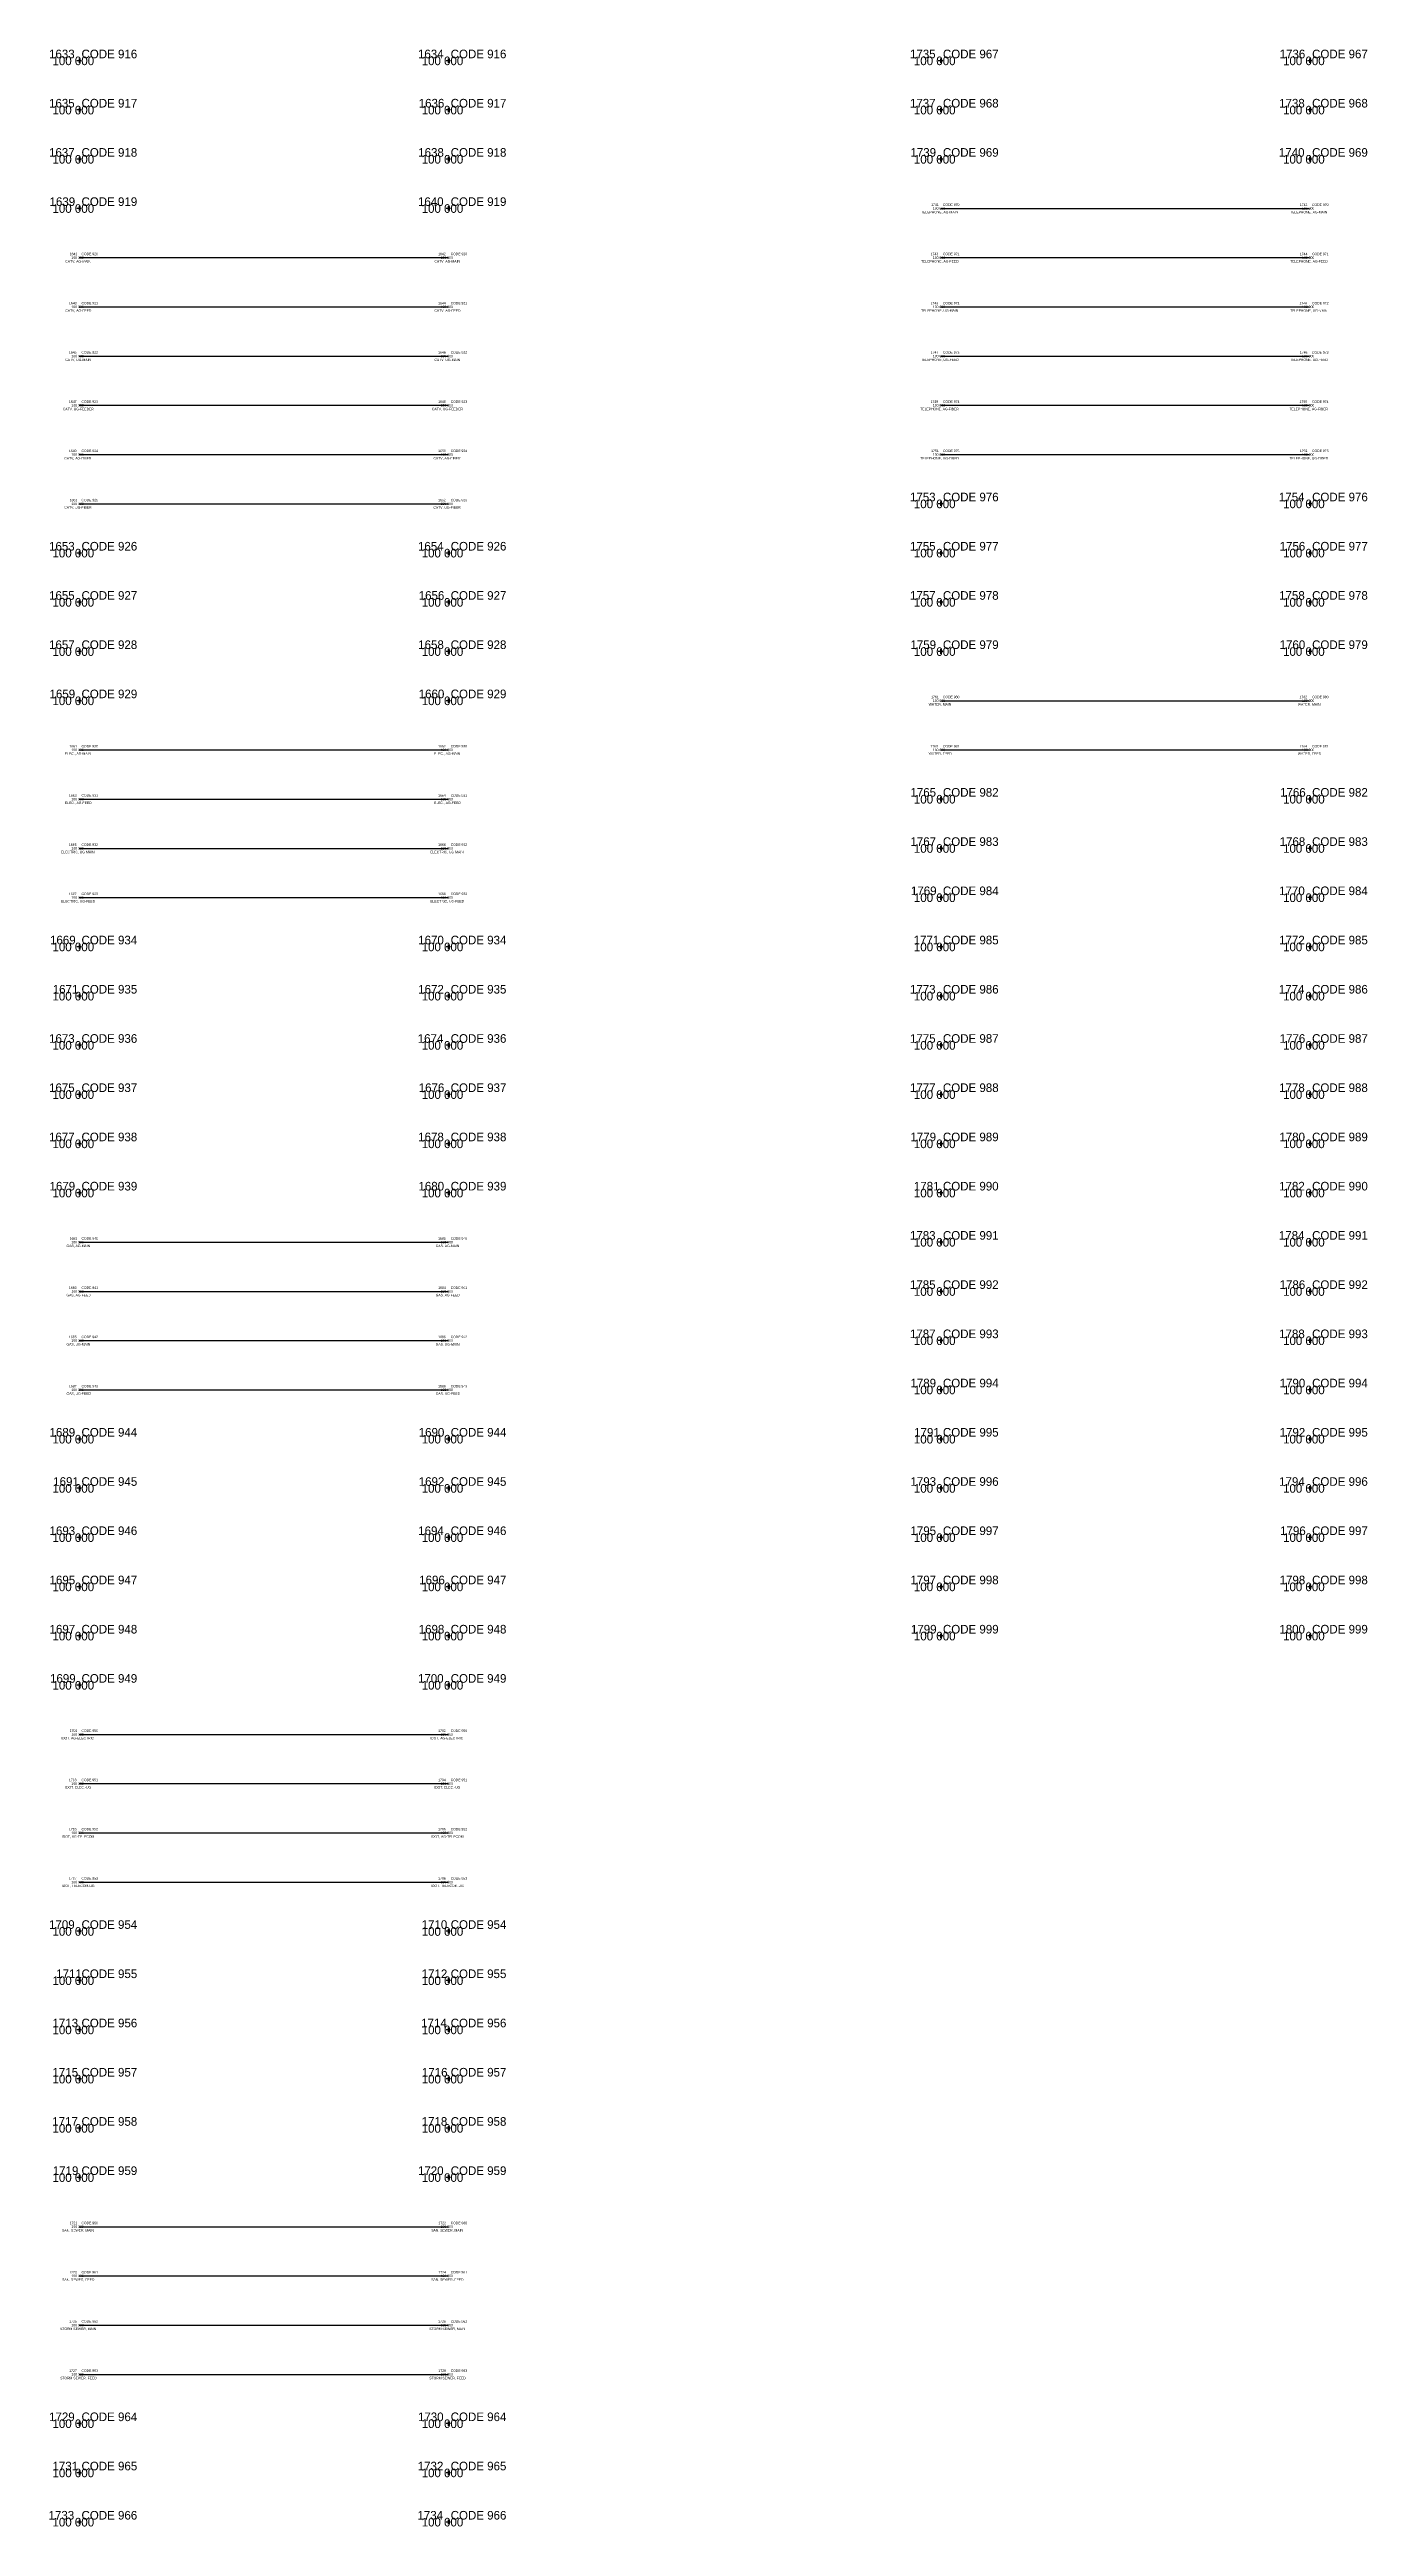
# Model space of a CAD drawing. Extents: x -12 to 6123, y -3 to 1005.
# Drawn here: x 5588 to 6123, y -2 to 1005 of the extents above; entities that cross this region are included whole.
import ezdxf

# ---------------------------------------------------------------- set-up
doc = ezdxf.new("R2010")
doc.units = 0
for name, color, linetype in [('Default', 7, 'Continuous'), ('Drainage_EX_Storm Sewer', 7, 'Continuous'), ('Topo_Field Comments', 7, 'Continuous'), ('Topo_NonHighway Improvements', 7, 'Continuous'), ('Topo_Point Descriptions', 7, 'Continuous'), ('Topo_Point Elevations', 7, 'Continuous'), ('Topo_Point Numbers', 7, 'Continuous'), ('Utilities_EX_Aerial Lines', 7, 'Continuous'), ('Utilities_EX_Underground CableTV', 7, 'Continuous'), ('Utilities_EX_Underground Electric', 7, 'Continuous'), ('Utilities_EX_Underground Gasline', 7, 'Continuous'), ('Utilities_EX_Underground Sanitary Sewer', 7, 'Continuous'), ('Utilities_EX_Underground Telephone', 7, 'Continuous'), ('Utilities_EX_Underground Water', 7, 'Continuous')]:
    doc.layers.add(name, color=color, linetype=linetype)

msp = doc.modelspace()

# ---------------------------------------------------------------- texts
at = {"layer": 'Default'}
for s, p in [('1633', (5587.8, 1001)), ('100 000', (5589.2, 998.2)), ('CODE 916', (5601, 1001)), ('1634', (5737.7, 1001)), ('100 000', (5739.2, 998.2)), ('CODE 916', (5751, 1001)), ('1735', (5937.6, 1001)), ('100 000', (5939.2, 998.2)), ('CODE 967', (5951, 1001)), ('1736', (6087.8, 1001)), ('100 000', (6089.2, 998.2)), ('CODE 967', (6101, 1001)), ('1635', (5587.8, 981)), ('100 000', (5589.2, 978.2)), ('CODE 917', (5601, 981)), ('1636', (5738, 981)), ('100 000', (5739.2, 978.2)), ('CODE 917', (5751, 981)), ('1737', (5937.6, 981)), ('100 000', (5939.2, 978.2)), ('CODE 968', (5951, 981)), ('1738', (6087.6, 981)), ('100 000', (6089.2, 978.2)), ('CODE 968', (6101, 981)), ('1637', (5587.8, 961)), ('100 000', (5589.2, 958.2)), ('CODE 918', (5601, 961)), ('1638', (5737.8, 961)), ('100 000', (5739.2, 958.2)), ('CODE 918', (5751, 961)), ('1739', (5937.8, 961)), ('100 000', (5939.2, 958.2)), ('CODE 969', (5951, 961)), ('1740', (6087.5, 961)), ('100 000', (6089.2, 958.2)), ('CODE 969', (6101, 961)), ('1639', (5588, 941)), ('100 000', (5589.2, 938.2)), ('CODE 919', (5601, 941)), ('1640', (5737.7, 941)), ('100 000', (5739.2, 938.2)), ('CODE 919', (5751, 941)), ('1753', (5937.6, 821)), ('100 000', (5939.2, 818.2)), ('CODE 976', (5951, 821)), ('1754', (6087.5, 821)), ('100 000', (6089.2, 818.2)), ('CODE 976', (6101, 821)), ('1653', (5587.8, 801)), ('100 000', (5589.2, 798.2)), ('CODE 926', (5601, 801)), ('1654', (5737.7, 801)), ('100 000', (5739.2, 798.2)), ('CODE 926', (5751, 801)), ('1755', (5937.6, 801)), ('100 000', (5939.2, 798.2)), ('CODE 977', (5951, 801)), ('1756', (6087.8, 801)), ('100 000', (6089.2, 798.2)), ('CODE 977', (6101, 801)), ('1655', (5587.8, 781)), ('100 000', (5589.2, 778.2)), ('CODE 927', (5601, 781)), ('1656', (5738, 781)), ('100 000', (5739.2, 778.2)), ('CODE 927', (5751, 781)), ('1757', (5937.6, 781)), ('100 000', (5939.2, 778.2)), ('CODE 978', (5951, 781)), ('1758', (6087.6, 781)), ('100 000', (6089.2, 778.2)), ('CODE 978', (6101, 781)), ('1657', (5587.8, 761)), ('100 000', (5589.2, 758.2)), ('CODE 928', (5601, 761)), ('1658', (5737.8, 761)), ('100 000', (5739.2, 758.2)), ('CODE 928', (5751, 761)), ('1759', (5937.8, 761)), ('100 000', (5939.2, 758.2)), ('CODE 979', (5951, 761)), ('1760', (6087.8, 761)), ('100 000', (6089.2, 758.2)), ('CODE 979', (6101, 761)), ('1659', (5588, 741)), ('100 000', (5589.2, 738.2)), ('CODE 929', (5601, 741)), ('1660', (5738, 741)), ('100 000', (5739.2, 738.2)), ('CODE 929', (5751, 741)), ('1765', (5937.8, 701)), ('CODE 982', (5951, 701)), ('1766', (6088, 701)), ('CODE 982', (6101, 701)), ('100 000', (5939.2, 698.2)), ('100 000', (6089.2, 698.2)), ('1767', (5937.8, 681)), ('CODE 983', (5951, 681)), ('1768', (6087.8, 681)), ('CODE 983', (6101, 681)), ('100 000', (5939.2, 678.2)), ('100 000', (6089.2, 678.2)), ('1769', (5938, 661)), ('CODE 984', (5951, 661)), ('1770', (6087.6, 661)), ('CODE 984', (6101, 661)), ('100 000', (5939.2, 658.2)), ('100 000', (6089.2, 658.2)), ('1669', (5588.2, 641)), ('CODE 934', (5601, 641)), ('1670', (5737.8, 641)), ('CODE 934', (5751, 641)), ('1771', (5939.1, 641)), ('CODE 985', (5951, 641)), ('1772', (6087.6, 641)), ('CODE 985', (6101, 641)), ('100 000', (5589.2, 638.2)), ('100 000', (5739.2, 638.2)), ('100 000', (5939.2, 638.2)), ('100 000', (6089.2, 638.2)), ('1671', (5589.3, 621)), ('CODE 935', (5601, 621)), ('1672', (5737.8, 621)), ('CODE 935', (5751, 621)), ('1773', (5937.6, 621)), ('CODE 986', (5951, 621)), ('1774', (6087.5, 621)), ('CODE 986', (6101, 621)), ('100 000', (5589.2, 618.2)), ('100 000', (5739.2, 618.2)), ('100 000', (5939.2, 618.2)), ('100 000', (6089.2, 618.2)), ('1673', (5587.8, 601)), ('CODE 936', (5601, 601)), ('1674', (5737.6, 601)), ('CODE 936', (5751, 601)), ('1775', (5937.6, 601)), ('CODE 987', (5951, 601)), ('1776', (6087.8, 601)), ('CODE 987', (6101, 601)), ('100 000', (5589.2, 598.2)), ('100 000', (5739.2, 598.2)), ('100 000', (5939.2, 598.2)), ('100 000', (6089.2, 598.2)), ('1675', (5587.8, 581)), ('CODE 937', (5601, 581)), ('1676', (5738, 581)), ('CODE 937', (5751, 581)), ('1777', (5937.6, 581)), ('CODE 988', (5951, 581)), ('1778', (6087.6, 581)), ('CODE 988', (6101, 581)), ('100 000', (5589.2, 578.2)), ('100 000', (5739.2, 578.2)), ('100 000', (5939.2, 578.2)), ('100 000', (6089.2, 578.2)), ('1677', (5587.8, 561)), ('CODE 938', (5601, 561)), ('1678', (5737.8, 561)), ('CODE 938', (5751, 561)), ('1779', (5937.8, 561)), ('CODE 989', (5951, 561)), ('1780', (6087.7, 561)), ('CODE 989', (6101, 561)), ('100 000', (5589.2, 558.2)), ('100 000', (5739.2, 558.2)), ('100 000', (5939.2, 558.2)), ('100 000', (6089.2, 558.2)), ('1679', (5588, 541)), ('CODE 939', (5601, 541)), ('1680', (5737.9, 541)), ('CODE 939', (5751, 541)), ('1781', (5939.2, 541)), ('CODE 990', (5951, 541)), ('1782', (6087.6, 541)), ('CODE 990', (6101, 541)), ('100 000', (5589.2, 538.2)), ('100 000', (5739.2, 538.2)), ('100 000', (5939.2, 538.2)), ('100 000', (6089.2, 538.2)), ('1783', (5937.6, 521)), ('CODE 991', (5951, 521)), ('1784', (6087.5, 521)), ('CODE 991', (6101, 521)), ('100 000', (5939.2, 518.2)), ('100 000', (6089.2, 518.2)), ('1785', (5937.6, 501)), ('CODE 992', (5951, 501)), ('1786', (6087.8, 501)), ('CODE 992', (6101, 501)), ('100 000', (5939.2, 498.2)), ('100 000', (6089.2, 498.2)), ('1787', (5937.6, 481)), ('CODE 993', (5951, 481)), ('1788', (6087.6, 481)), ('CODE 993', (6101, 481)), ('100 000', (5939.2, 478.2)), ('100 000', (6089.2, 478.2)), ('1789', (5937.8, 461)), ('CODE 994', (5951, 461)), ('1790', (6087.8, 461)), ('CODE 994', (6101, 461)), ('100 000', (5939.2, 458.2)), ('100 000', (6089.2, 458.2)), ('1689', (5588, 441)), ('CODE 944', (5601, 441)), ('1690', (5738, 441)), ('CODE 944', (5751, 441)), ('1791', (5939.3, 441)), ('CODE 995', (5951, 441)), ('1792', (6087.8, 441)), ('CODE 995', (6101, 441)), ('100 000', (5589.2, 438.2)), ('100 000', (5739.2, 438.2)), ('100 000', (5939.2, 438.2)), ('100 000', (6089.2, 438.2)), ('1691', (5589.5, 421)), ('CODE 945', (5601, 421)), ('1692', (5738, 421)), ('CODE 945', (5751, 421)), ('1793', (5937.8, 421)), ('CODE 996', (5951, 421)), ('1794', (6087.6, 421)), ('CODE 996', (6101, 421)), ('100 000', (5589.2, 418.2)), ('100 000', (5739.2, 418.2)), ('100 000', (5939.2, 418.2)), ('100 000', (6089.2, 418.2)), ('1693', (5588, 401)), ('CODE 946', (5601, 401)), ('1694', (5737.8, 401)), ('CODE 946', (5751, 401)), ('1795', (5937.8, 401)), ('CODE 997', (5951, 401)), ('1796', (6088, 401)), ('CODE 997', (6101, 401)), ('100 000', (5589.2, 398.2)), ('100 000', (5739.2, 398.2)), ('100 000', (5939.2, 398.2)), ('100 000', (6089.2, 398.2)), ('1695', (5588, 381)), ('CODE 947', (5601, 381)), ('1696', (5738.2, 381)), ('CODE 947', (5751, 381)), ('1797', (5937.8, 381)), ('CODE 998', (5951, 381)), ('1798', (6087.8, 381)), ('CODE 998', (6101, 381)), ('100 000', (5589.2, 378.2)), ('100 000', (5739.2, 378.2)), ('100 000', (5939.2, 378.2)), ('100 000', (6089.2, 378.2)), ('1697', (5588, 361)), ('CODE 948', (5601, 361)), ('1698', (5738, 361)), ('CODE 948', (5751, 361)), ('1799', (5938, 361)), ('CODE 999', (5951, 361)), ('1800', (6087.7, 361)), ('CODE 999', (6101, 361)), ('100 000', (5589.2, 358.2)), ('100 000', (5739.2, 358.2)), ('100 000', (5939.2, 358.2)), ('100 000', (6089.2, 358.2)), ('1699', (5588.2, 341)), ('CODE 949', (5601, 341)), ('1700', (5737.7, 341)), ('CODE 949', (5751, 341)), ('100 000', (5589.2, 338.2)), ('100 000', (5739.2, 338.2)), ('1709', (5587.8, 241)), ('100 000', (5589.2, 238.2)), ('CODE 954', (5601, 241)), ('1710', (5739.2, 241)), ('100 000', (5739.2, 238.2)), ('CODE 954', (5751, 241)), ('100 000', (5589.2, 218.2)), ('1711', (5590.7, 221)), ('CODE 955', (5601, 221)), ('1712', (5739.2, 221)), ('100 000', (5739.2, 218.2)), ('CODE 955', (5751, 221)), ('1713', (5589.2, 201)), ('100 000', (5589.2, 198.2)), ('CODE 956', (5601, 201)), ('1714', (5739, 201)), ('100 000', (5739.2, 198.2)), ('CODE 956', (5751, 201)), ('1715', (5589.2, 181)), ('100 000', (5589.2, 178.2)), ('CODE 957', (5601, 181)), ('100 000', (5739.2, 178.2)), ('1716', (5739.3, 181)), ('CODE 957', (5751, 181)), ('1717', (5589.1, 161)), ('100 000', (5589.2, 158.2)), ('CODE 958', (5601, 161)), ('1718', (5739.2, 161)), ('100 000', (5739.2, 158.2)), ('CODE 958', (5751, 161)), ('100 000', (5589.2, 138.2)), ('1719', (5589.3, 141)), ('CODE 959', (5601, 141)), ('1720', (5737.7, 141)), ('100 000', (5739.2, 138.2)), ('CODE 959', (5751, 141)), ('1729', (5587.8, 41)), ('100 000', (5589.2, 38.2)), ('CODE 964', (5601, 41)), ('1730', (5737.7, 41)), ('100 000', (5739.2, 38.2)), ('CODE 964', (5751, 41)), ('1731', (5589.2, 21)), ('100 000', (5589.2, 18.2)), ('CODE 965', (5601, 21)), ('1732', (5737.6, 21)), ('100 000', (5739.2, 18.2)), ('CODE 965', (5751, 21)), ('1733', (5587.6, 1)), ('100 000', (5589.2, -1.8)), ('CODE 966', (5601, 1)), ('1734', (5737.5, 1)), ('100 000', (5739.2, -1.8)), ('CODE 966', (5751, 1))]:
    msp.add_text(s, height=3.5, dxfattribs=at).set_placement(p)
at = {"layer": 'Topo_Field Comments'}
for s, p in [('CODE 970', (5951, 941)), ('CODE 970', (6101, 941)), ('CODE 920', (5601, 921)), ('CODE 920', (5751, 921)), ('CODE 971', (5951, 921)), ('CODE 971', (6101, 921)), ('CODE 921', (5601, 901)), ('CODE 921', (5751, 901)), ('CODE 972', (5951, 901)), ('CODE 972', (6101, 901)), ('CODE 922', (5601, 881)), ('CODE 922', (5751, 881)), ('CODE 973', (5951, 881)), ('CODE 973', (6101, 881)), ('CODE 923', (5601, 861)), ('CODE 923', (5751, 861)), ('CODE 974', (5951, 861)), ('CODE 974', (6101, 861)), ('CODE 924', (5601, 841)), ('CODE 924', (5751, 841)), ('CODE 975', (5951, 841)), ('CODE 975', (6101, 841)), ('CODE 925', (5601, 821)), ('CODE 925', (5751, 821)), ('CODE 980', (5951, 741)), ('CODE 980', (6101, 741)), ('CODE 930', (5601, 721)), ('CODE 930', (5751, 721)), ('CODE 981', (5951, 721)), ('CODE 981', (6101, 721)), ('CODE 931', (5601, 701)), ('CODE 931', (5751, 701)), ('CODE 932', (5601, 681)), ('CODE 932', (5751, 681)), ('CODE 933', (5601, 661)), ('CODE 933', (5751, 661)), ('CODE 940', (5601, 521)), ('CODE 940', (5751, 521)), ('CODE 941', (5601, 501)), ('CODE 941', (5751, 501)), ('CODE 942', (5601, 481)), ('CODE 942', (5751, 481)), ('CODE 943', (5601, 461)), ('CODE 943', (5751, 461)), ('CODE 950', (5601, 321)), ('CODE 950', (5751, 321)), ('CODE 951', (5601, 301)), ('CODE 951', (5751, 301)), ('CODE 952', (5601, 281)), ('CODE 952', (5751, 281)), ('CODE 953', (5601, 261)), ('CODE 953', (5751, 261)), ('CODE 960', (5601, 121)), ('CODE 960', (5751, 121)), ('CODE 961', (5601, 101)), ('CODE 961', (5751, 101)), ('CODE 962', (5601, 81)), ('CODE 962', (5751, 81)), ('CODE 963', (5601, 61)), ('CODE 963', (5751, 61))]:
    msp.add_text(s, height=1, dxfattribs=at).set_placement(p)
at = {"layer": 'Topo_Point Descriptions'}
for s, p in [('TELEPHONE, AG-MAIN', (5942.1, 938)), ('TELEPHONE, AG-MAIN', (6092.1, 938)), ('CATV, AG-MAIN', (5594.4, 918)), ('CATV, AG-MAIN', (5744.4, 918)), ('TELEPHONE, AG-FEED', (5942.1, 918)), ('TELEPHONE, AG-FEED', (6092.1, 918)), ('CATV, AG-FEED', (5594.4, 898)), ('CATV, AG-FEED', (5744.4, 898)), ('TELEPHONE, UG-MAIN', (5942.1, 898)), ('TELEPHONE, UG-MAIN', (6092.1, 898)), ('CATV, UG-MAIN', (5594.4, 878)), ('CATV, UG-MAIN', (5744.4, 878)), ('TELEPHONE, UG-FEED', (5942.1, 878)), ('TELEPHONE, UG-FEED', (6092.1, 878)), ('CATV, UG-FEEDER', (5593.4, 858)), ('CATV, UG-FEEDER', (5743.4, 858)), ('TELEPHONE, AG-FIBER', (5941.8, 858)), ('TELEPHONE, AG-FIBER', (6091.8, 858)), ('CATV, AG-FIBER', (5594, 838)), ('CATV, AG-FIBER', (5744, 838)), ('TELEPHONE, UG-FIBER', (5941.8, 838)), ('TELEPHONE, UG-FIBER', (6091.8, 838)), ('CATV, UG-FIBER', (5594, 818)), ('CATV, UG-FIBER', (5744, 818)), ('WATER, MAIN', (5945.2, 738)), ('WATER, MAIN', (6095.2, 738)), ('ELEC., AG-MAIN', (5594.2, 718)), ('ELEC., AG-MAIN', (5744.2, 718)), ('WATER, FEED', (5945.2, 718)), ('WATER, FEED', (6095.2, 718)), ('ELEC., AG-FEED', (5594.2, 698)), ('ELEC., AG-FEED', (5744.2, 698)), ('ELECTRIC, UG-MAIN', (5592.7, 678)), ('ELECTRIC, UG-MAIN', (5742.7, 678)), ('ELECTRIC, UG-FEED', (5592.7, 658)), ('ELECTRIC, UG-FEED', (5742.7, 658)), ('GAS, AG-MAIN', (5594.9, 518)), ('GAS, AG-MAIN', (5744.9, 518)), ('GAS, AG-FEED', (5594.9, 498)), ('GAS, AG-FEED', (5744.9, 498)), ('GAS, UG-MAIN', (5594.9, 478)), ('GAS, UG-MAIN', (5744.9, 478)), ('GAS, UG-FEED', (5594.9, 458)), ('GAS, UG-FEED', (5744.9, 458)), ('IDOT, AG-ELECTRIC', (5592.7, 318)), ('IDOT, AG-ELECTRIC', (5742.7, 318)), ('IDOT, ELEC.-UG', (5594.3, 298)), ('IDOT, ELEC.-UG', (5744.3, 298)), ('IDOT, AG-TELECOM', (5593, 278)), ('IDOT, AG-TELECOM', (5743, 278)), ('IDOT, TELECOM-UG', (5593, 258)), ('IDOT, TELECOM-UG', (5743, 258)), ('SAN. SEWER, MAIN', (5593.1, 118)), ('SAN. SEWER, MAIN', (5743.1, 118)), ('SAN. SEWER, FEED', (5593.1, 98)), ('SAN. SEWER, FEED', (5743.1, 98)), ('STORM SEWER, MAIN', (5592.3, 78)), ('STORM SEWER, MAIN', (5742.3, 78)), ('STORM SEWER, FEED', (5592.3, 58)), ('STORM SEWER, FEED', (5742.3, 58))]:
    msp.add_text(s, height=1, dxfattribs=at).set_placement(p)
at = {"layer": 'Topo_Point Elevations'}
for p in [(5946.9, 939.5), (6096.9, 939.5), (5596.9, 919.5), (5746.9, 919.5), (5946.9, 919.5), (6096.9, 919.5), (5596.9, 899.5), (5746.9, 899.5), (5946.9, 899.5), (6096.9, 899.5), (5596.9, 879.5), (5746.9, 879.5), (5946.9, 879.5), (6096.9, 879.5), (5596.9, 859.5), (5746.9, 859.5), (5946.9, 859.5), (6096.9, 859.5), (5596.9, 839.5), (5746.9, 839.5), (5946.9, 839.5), (6096.9, 839.5), (5596.9, 819.5), (5746.9, 819.5), (5946.9, 739.5), (6096.9, 739.5), (5596.9, 719.5), (5746.9, 719.5), (5946.9, 719.5), (6096.9, 719.5), (5596.9, 699.5), (5746.9, 699.5), (5596.9, 679.5), (5746.9, 679.5), (5596.9, 659.5), (5746.9, 659.5), (5596.9, 519.5), (5746.9, 519.5), (5596.9, 499.5), (5746.9, 499.5), (5596.9, 479.5), (5746.9, 479.5), (5596.9, 459.5), (5746.9, 459.5), (5596.9, 319.5), (5746.9, 319.5), (5596.9, 299.5), (5746.9, 299.5), (5596.9, 279.5), (5746.9, 279.5), (5596.9, 259.5), (5746.9, 259.5), (5596.9, 119.5), (5746.9, 119.5), (5596.9, 99.5), (5746.9, 99.5), (5596.9, 79.5), (5746.9, 79.5), (5596.9, 59.5), (5746.9, 59.5)]:
    msp.add_text('100 000', height=1, dxfattribs=at).set_placement(p)
at = {"layer": 'Topo_Point Numbers'}
for s, p in [('1741', (5946.2, 941)), ('1742', (6096, 941)), ('1641', (5596.2, 921)), ('1642', (5745.9, 921)), ('1743', (5946, 921)), ('1744', (6096, 921)), ('1643', (5595.9, 901)), ('1644', (5745.9, 901)), ('1745', (5946, 901)), ('1746', (6095.9, 901)), ('1645', (5595.9, 881)), ('1646', (5745.9, 881)), ('1747', (5946, 881)), ('1748', (6096, 881)), ('1647', (5595.9, 861)), ('1648', (5745.9, 861)), ('1749', (5946, 861)), ('1750', (6095.9, 861)), ('1649', (5595.9, 841)), ('1650', (5745.9, 841)), ('1751', (5946.2, 841)), ('1752', (6096, 841)), ('1651', (5596.2, 821)), ('1652', (5745.9, 821)), ('1761', (5946.2, 741)), ('1762', (6095.9, 741)), ('1661', (5596.1, 721)), ('1662', (5745.9, 721)), ('1763', (5945.9, 721)), ('1764', (6095.9, 721)), ('1663', (5595.9, 701)), ('1664', (5745.9, 701)), ('1665', (5595.9, 681)), ('1666', (5745.9, 681)), ('1667', (5595.9, 661)), ('1668', (5745.9, 661)), ('1681', (5596.2, 521)), ('1682', (5745.9, 521)), ('1683', (5595.9, 501)), ('1684', (5745.9, 501)), ('1685', (5595.9, 481)), ('1686', (5745.9, 481)), ('1687', (5595.9, 461)), ('1688', (5745.9, 461)), ('1701', (5596.2, 321)), ('1702', (5745.9, 321)), ('1703', (5595.9, 301)), ('1704', (5745.9, 301)), ('1705', (5595.9, 281)), ('1706', (5745.9, 281)), ('1707', (5595.9, 261)), ('1708', (5745.9, 261)), ('1721', (5596.2, 121)), ('1722', (5746, 121)), ('1723', (5596, 101)), ('1724', (5746, 101)), ('1725', (5596, 81)), ('1726', (5745.9, 81)), ('1727', (5596, 61)), ('1728', (5746, 61))]:
    msp.add_text(s, height=1, dxfattribs=at).set_placement(p)

# ---------------------------------------------------------------- linework, layer by layer
at = {"layer": 'Default'}
for p, q in [((5600.9, 1000), (5599.1, 1000)), ((5600, 1000.9), (5600, 999.1)), ((5750.9, 1000), (5749.1, 1000)), ((5750, 1000.9), (5750, 999.1)), ((5950.9, 1000), (5949.1, 1000)), ((5950, 1000.9), (5950, 999.1)), ((6100.9, 1000), (6099.1, 1000)), ((6100, 1000.9), (6100, 999.1)), ((5600.9, 980), (5599.1, 980)), ((5600, 980.9), (5600, 979.1)), ((5750.9, 980), (5749.1, 980)), ((5750, 980.9), (5750, 979.1)), ((5950.9, 980), (5949.1, 980)), ((5950, 980.9), (5950, 979.1)), ((6100.9, 980), (6099.1, 980)), ((6100, 980.9), (6100, 979.1)), ((5600.9, 960), (5599.1, 960)), ((5600, 960.9), (5600, 959.1)), ((5750.9, 960), (5749.1, 960)), ((5750, 960.9), (5750, 959.1)), ((5950.9, 960), (5949.1, 960)), ((5950, 960.9), (5950, 959.1)), ((6100.9, 960), (6099.1, 960)), ((6100, 960.9), (6100, 959.1)), ((5600.9, 940), (5599.1, 940)), ((5600, 940.9), (5600, 939.1)), ((5750.9, 940), (5749.1, 940)), ((5750, 940.9), (5750, 939.1)), ((5950.9, 820), (5949.1, 820)), ((5950, 820.9), (5950, 819.1)), ((6100.9, 820), (6099.1, 820)), ((6100, 820.9), (6100, 819.1)), ((5600.9, 800), (5599.1, 800)), ((5600, 800.9), (5600, 799.1)), ((5750.9, 800), (5749.1, 800)), ((5750, 800.9), (5750, 799.1)), ((5950.9, 800), (5949.1, 800)), ((5950, 800.9), (5950, 799.1)), ((6100.9, 800), (6099.1, 800)), ((6100, 800.9), (6100, 799.1)), ((5600.9, 780), (5599.1, 780)), ((5600, 780.9), (5600, 779.1)), ((5750.9, 780), (5749.1, 780)), ((5750, 780.9), (5750, 779.1)), ((5950.9, 780), (5949.1, 780)), ((5950, 780.9), (5950, 779.1)), ((6100.9, 780), (6099.1, 780)), ((6100, 780.9), (6100, 779.1)), ((5600.9, 760), (5599.1, 760)), ((5600, 760.9), (5600, 759.1)), ((5750.9, 760), (5749.1, 760)), ((5750, 760.9), (5750, 759.1)), ((5950.9, 760), (5949.1, 760)), ((5950, 760.9), (5950, 759.1)), ((6100.9, 760), (6099.1, 760)), ((6100, 760.9), (6100, 759.1)), ((5600.9, 740), (5599.1, 740)), ((5600, 740.9), (5600, 739.1)), ((5750.9, 740), (5749.1, 740)), ((5750, 740.9), (5750, 739.1)), ((5950.9, 700), (5949.1, 700)), ((5950, 700.9), (5950, 699.1)), ((6100.9, 700), (6099.1, 700)), ((6100, 700.9), (6100, 699.1)), ((5950.9, 680), (5949.1, 680)), ((5950, 680.9), (5950, 679.1)), ((6100.9, 680), (6099.1, 680)), ((6100, 680.9), (6100, 679.1)), ((5950.9, 660), (5949.1, 660)), ((5950, 660.9), (5950, 659.1)), ((6100.9, 660), (6099.1, 660)), ((6100, 660.9), (6100, 659.1)), ((5600.9, 640), (5599.1, 640)), ((5600, 640.9), (5600, 639.1)), ((5750.9, 640), (5749.1, 640)), ((5750, 640.9), (5750, 639.1)), ((5950.9, 640), (5949.1, 640)), ((5950, 640.9), (5950, 639.1)), ((6100.9, 640), (6099.1, 640)), ((6100, 640.9), (6100, 639.1)), ((5600.9, 620), (5599.1, 620)), ((5600, 620.9), (5600, 619.1)), ((5750.9, 620), (5749.1, 620)), ((5750, 620.9), (5750, 619.1)), ((5950.9, 620), (5949.1, 620)), ((5950, 620.9), (5950, 619.1)), ((6100.9, 620), (6099.1, 620)), ((6100, 620.9), (6100, 619.1)), ((5600.9, 600), (5599.1, 600)), ((5600, 600.9), (5600, 599.1)), ((5750.9, 600), (5749.1, 600)), ((5750, 600.9), (5750, 599.1)), ((5950.9, 600), (5949.1, 600)), ((5950, 600.9), (5950, 599.1)), ((6100.9, 600), (6099.1, 600)), ((6100, 600.9), (6100, 599.1)), ((5600.9, 580), (5599.1, 580)), ((5600, 580.9), (5600, 579.1)), ((5750.9, 580), (5749.1, 580)), ((5750, 580.9), (5750, 579.1)), ((5950.9, 580), (5949.1, 580)), ((5950, 580.9), (5950, 579.1)), ((6100.9, 580), (6099.1, 580)), ((6100, 580.9), (6100, 579.1)), ((5600.9, 560), (5599.1, 560)), ((5600, 560.9), (5600, 559.1)), ((5750.9, 560), (5749.1, 560)), ((5750, 560.9), (5750, 559.1)), ((5950.9, 560), (5949.1, 560)), ((5950, 560.9), (5950, 559.1)), ((6100.9, 560), (6099.1, 560)), ((6100, 560.9), (6100, 559.1)), ((5600.9, 540), (5599.1, 540)), ((5600, 540.9), (5600, 539.1)), ((5750.9, 540), (5749.1, 540)), ((5750, 540.9), (5750, 539.1)), ((5950.9, 540), (5949.1, 540)), ((5950, 540.9), (5950, 539.1)), ((6100.9, 540), (6099.1, 540)), ((6100, 540.9), (6100, 539.1)), ((5950.9, 520), (5949.1, 520)), ((5950, 520.9), (5950, 519.1)), ((6100.9, 520), (6099.1, 520)), ((6100, 520.9), (6100, 519.1)), ((5950.9, 500), (5949.1, 500)), ((5950, 500.9), (5950, 499.1)), ((6100.9, 500), (6099.1, 500)), ((6100, 500.9), (6100, 499.1)), ((5950.9, 480), (5949.1, 480)), ((5950, 480.9), (5950, 479.1)), ((6100.9, 480), (6099.1, 480)), ((6100, 480.9), (6100, 479.1)), ((5950.9, 460), (5949.1, 460)), ((5950, 460.9), (5950, 459.1)), ((6100.9, 460), (6099.1, 460)), ((6100, 460.9), (6100, 459.1)), ((5600.9, 440), (5599.1, 440)), ((5600, 440.9), (5600, 439.1)), ((5750.9, 440), (5749.1, 440)), ((5750, 440.9), (5750, 439.1)), ((5950.9, 440), (5949.1, 440)), ((5950, 440.9), (5950, 439.1)), ((6100.9, 440), (6099.1, 440)), ((6100, 440.9), (6100, 439.1)), ((5600.9, 420), (5599.1, 420)), ((5600, 420.9), (5600, 419.1)), ((5750.9, 420), (5749.1, 420)), ((5750, 420.9), (5750, 419.1)), ((5950.9, 420), (5949.1, 420)), ((5950, 420.9), (5950, 419.1)), ((6100.9, 420), (6099.1, 420)), ((6100, 420.9), (6100, 419.1)), ((5600.9, 400), (5599.1, 400)), ((5600, 400.9), (5600, 399.1)), ((5750.9, 400), (5749.1, 400)), ((5750, 400.9), (5750, 399.1)), ((5950.9, 400), (5949.1, 400)), ((5950, 400.9), (5950, 399.1)), ((6100.9, 400), (6099.1, 400)), ((6100, 400.9), (6100, 399.1)), ((5600.9, 380), (5599.1, 380)), ((5600, 380.9), (5600, 379.1)), ((5750.9, 380), (5749.1, 380)), ((5750, 380.9), (5750, 379.1)), ((5950.9, 380), (5949.1, 380)), ((5950, 380.9), (5950, 379.1)), ((6100.9, 380), (6099.1, 380)), ((6100, 380.9), (6100, 379.1)), ((5600.9, 360), (5599.1, 360)), ((5600, 360.9), (5600, 359.1)), ((5750.9, 360), (5749.1, 360)), ((5750, 360.9), (5750, 359.1)), ((5950.9, 360), (5949.1, 360)), ((5950, 360.9), (5950, 359.1)), ((6100.9, 360), (6099.1, 360)), ((6100, 360.9), (6100, 359.1)), ((5600.9, 340), (5599.1, 340)), ((5600, 340.9), (5600, 339.1)), ((5750.9, 340), (5749.1, 340)), ((5750, 340.9), (5750, 339.1)), ((5600.9, 240), (5599.1, 240)), ((5600, 240.9), (5600, 239.1)), ((5750.9, 240), (5749.1, 240)), ((5750, 240.9), (5750, 239.1)), ((5600.9, 220), (5599.1, 220)), ((5600, 220.9), (5600, 219.1)), ((5750.9, 220), (5749.1, 220)), ((5750, 220.9), (5750, 219.1)), ((5600.9, 200), (5599.1, 200)), ((5600, 200.9), (5600, 199.1)), ((5750.9, 200), (5749.1, 200)), ((5750, 200.9), (5750, 199.1)), ((5600.9, 180), (5599.1, 180)), ((5600, 180.9), (5600, 179.1)), ((5750.9, 180), (5749.1, 180)), ((5750, 180.9), (5750, 179.1)), ((5600.9, 160), (5599.1, 160)), ((5600, 160.9), (5600, 159.1)), ((5750.9, 160), (5749.1, 160)), ((5750, 160.9), (5750, 159.1)), ((5600.9, 140), (5599.1, 140)), ((5600, 140.9), (5600, 139.1)), ((5750.9, 140), (5749.1, 140)), ((5750, 140.9), (5750, 139.1)), ((5600, 40.9), (5600, 39.1)), ((5750, 40.9), (5750, 39.1)), ((5600.9, 40), (5599.1, 40)), ((5750.9, 40), (5749.1, 40)), ((5600, 20.9), (5600, 19.1)), ((5750, 20.9), (5750, 19.1)), ((5600.9, 20), (5599.1, 20)), ((5750.9, 20), (5749.1, 20)), ((5600.9, 0), (5599.1, 0)), ((5600, 0.9), (5600, -0.9)), ((5750.9, 0), (5749.1, 0)), ((5750, 0.9), (5750, -0.9))]:
    msp.add_line(p, q, dxfattribs=at)
at = {"layer": 'Drainage_EX_Storm Sewer'}
for p, q in [((5600, 80), (5600, 80)), ((5600, 80), (5750, 80)), ((5750, 80), (5750, 80)), ((5600, 60), (5600, 60)), ((5600, 60), (5750, 60)), ((5750, 60), (5750, 60))]:
    msp.add_line(p, q, dxfattribs=at)
at = {"layer": 'Topo_NonHighway Improvements'}
for p, q in [((5600, 520), (5600, 520)), ((5600, 520), (5750, 520)), ((5750, 520), (5750, 520)), ((5600, 500), (5600, 500)), ((5600, 500), (5750, 500)), ((5750, 500), (5750, 500))]:
    msp.add_line(p, q, dxfattribs=at)
at = {"layer": 'Utilities_EX_Aerial Lines'}
for p, q in [((5950, 940), (5950, 940)), ((5950, 940), (6100, 940)), ((6100, 940), (6100, 940)), ((5600, 920), (5600, 920)), ((5600, 920), (5750, 920)), ((5750, 920), (5750, 920)), ((5950, 920), (5950, 920)), ((5950, 920), (6100, 920)), ((6100, 920), (6100, 920)), ((5600, 900), (5600, 900)), ((5600, 900), (5750, 900)), ((5750, 900), (5750, 900)), ((5950, 860), (5950, 860)), ((5950, 860), (6100, 860)), ((6100, 860), (6100, 860)), ((5600, 840), (5600, 840)), ((5600, 840), (5750, 840)), ((5750, 840), (5750, 840)), ((5600, 720), (5600, 720)), ((5600, 720), (5750, 720)), ((5750, 720), (5750, 720)), ((5600, 700), (5600, 700)), ((5600, 700), (5750, 700)), ((5750, 700), (5750, 700)), ((5600, 320), (5600, 320)), ((5600, 320), (5750, 320)), ((5750, 320), (5750, 320)), ((5600, 280), (5600, 280)), ((5600, 280), (5750, 280)), ((5750, 280), (5750, 280))]:
    msp.add_line(p, q, dxfattribs=at)
at = {"layer": 'Utilities_EX_Underground CableTV'}
for p, q in [((5600, 880), (5600, 880)), ((5600, 880), (5750, 880)), ((5750, 880), (5750, 880)), ((5600, 860), (5600, 860)), ((5600, 860), (5750, 860)), ((5750, 860), (5750, 860)), ((5600, 820), (5600, 820)), ((5600, 820), (5750, 820)), ((5750, 820), (5750, 820))]:
    msp.add_line(p, q, dxfattribs=at)
at = {"layer": 'Utilities_EX_Underground Electric'}
for p, q in [((5600, 680), (5600, 680)), ((5600, 680), (5750, 680)), ((5750, 680), (5750, 680)), ((5600, 660), (5600, 660)), ((5600, 660), (5750, 660)), ((5750, 660), (5750, 660)), ((5600, 300), (5600, 300)), ((5600, 300), (5750, 300)), ((5750, 300), (5750, 300))]:
    msp.add_line(p, q, dxfattribs=at)
at = {"layer": 'Utilities_EX_Underground Gasline'}
for p, q in [((5600, 480), (5600, 480)), ((5600, 480), (5750, 480)), ((5750, 480), (5750, 480)), ((5600, 460), (5600, 460)), ((5600, 460), (5750, 460)), ((5750, 460), (5750, 460))]:
    msp.add_line(p, q, dxfattribs=at)
at = {"layer": 'Utilities_EX_Underground Sanitary Sewer'}
for p, q in [((5600, 120), (5600, 120)), ((5600, 120), (5750, 120)), ((5750, 120), (5750, 120)), ((5600, 100), (5600, 100)), ((5600, 100), (5750, 100)), ((5750, 100), (5750, 100))]:
    msp.add_line(p, q, dxfattribs=at)
at = {"layer": 'Utilities_EX_Underground Telephone'}
for p, q in [((5950, 900), (5950, 900)), ((5950, 900), (6100, 900)), ((6100, 900), (6100, 900)), ((5950, 880), (5950, 880)), ((5950, 880), (6100, 880)), ((6100, 880), (6100, 880)), ((5950, 840), (5950, 840)), ((5950, 840), (6100, 840)), ((6100, 840), (6100, 840)), ((5600, 260), (5600, 260)), ((5600, 260), (5750, 260)), ((5750, 260), (5750, 260))]:
    msp.add_line(p, q, dxfattribs=at)
at = {"layer": 'Utilities_EX_Underground Water'}
for p, q in [((5950, 740), (5950, 740)), ((5950, 740), (6100, 740)), ((6100, 740), (6100, 740)), ((5950, 720), (5950, 720)), ((5950, 720), (6100, 720)), ((6100, 720), (6100, 720))]:
    msp.add_line(p, q, dxfattribs=at)

msp.set_redraw_order([(e.dxf.handle, doc.entitydb.next_handle()) for e in msp.query("TEXT MTEXT ATTDEF DIMENSION ARC_DIMENSION")])  # texts and dimensions are drawn at this point

doc.saveas('drawing.dxf')
